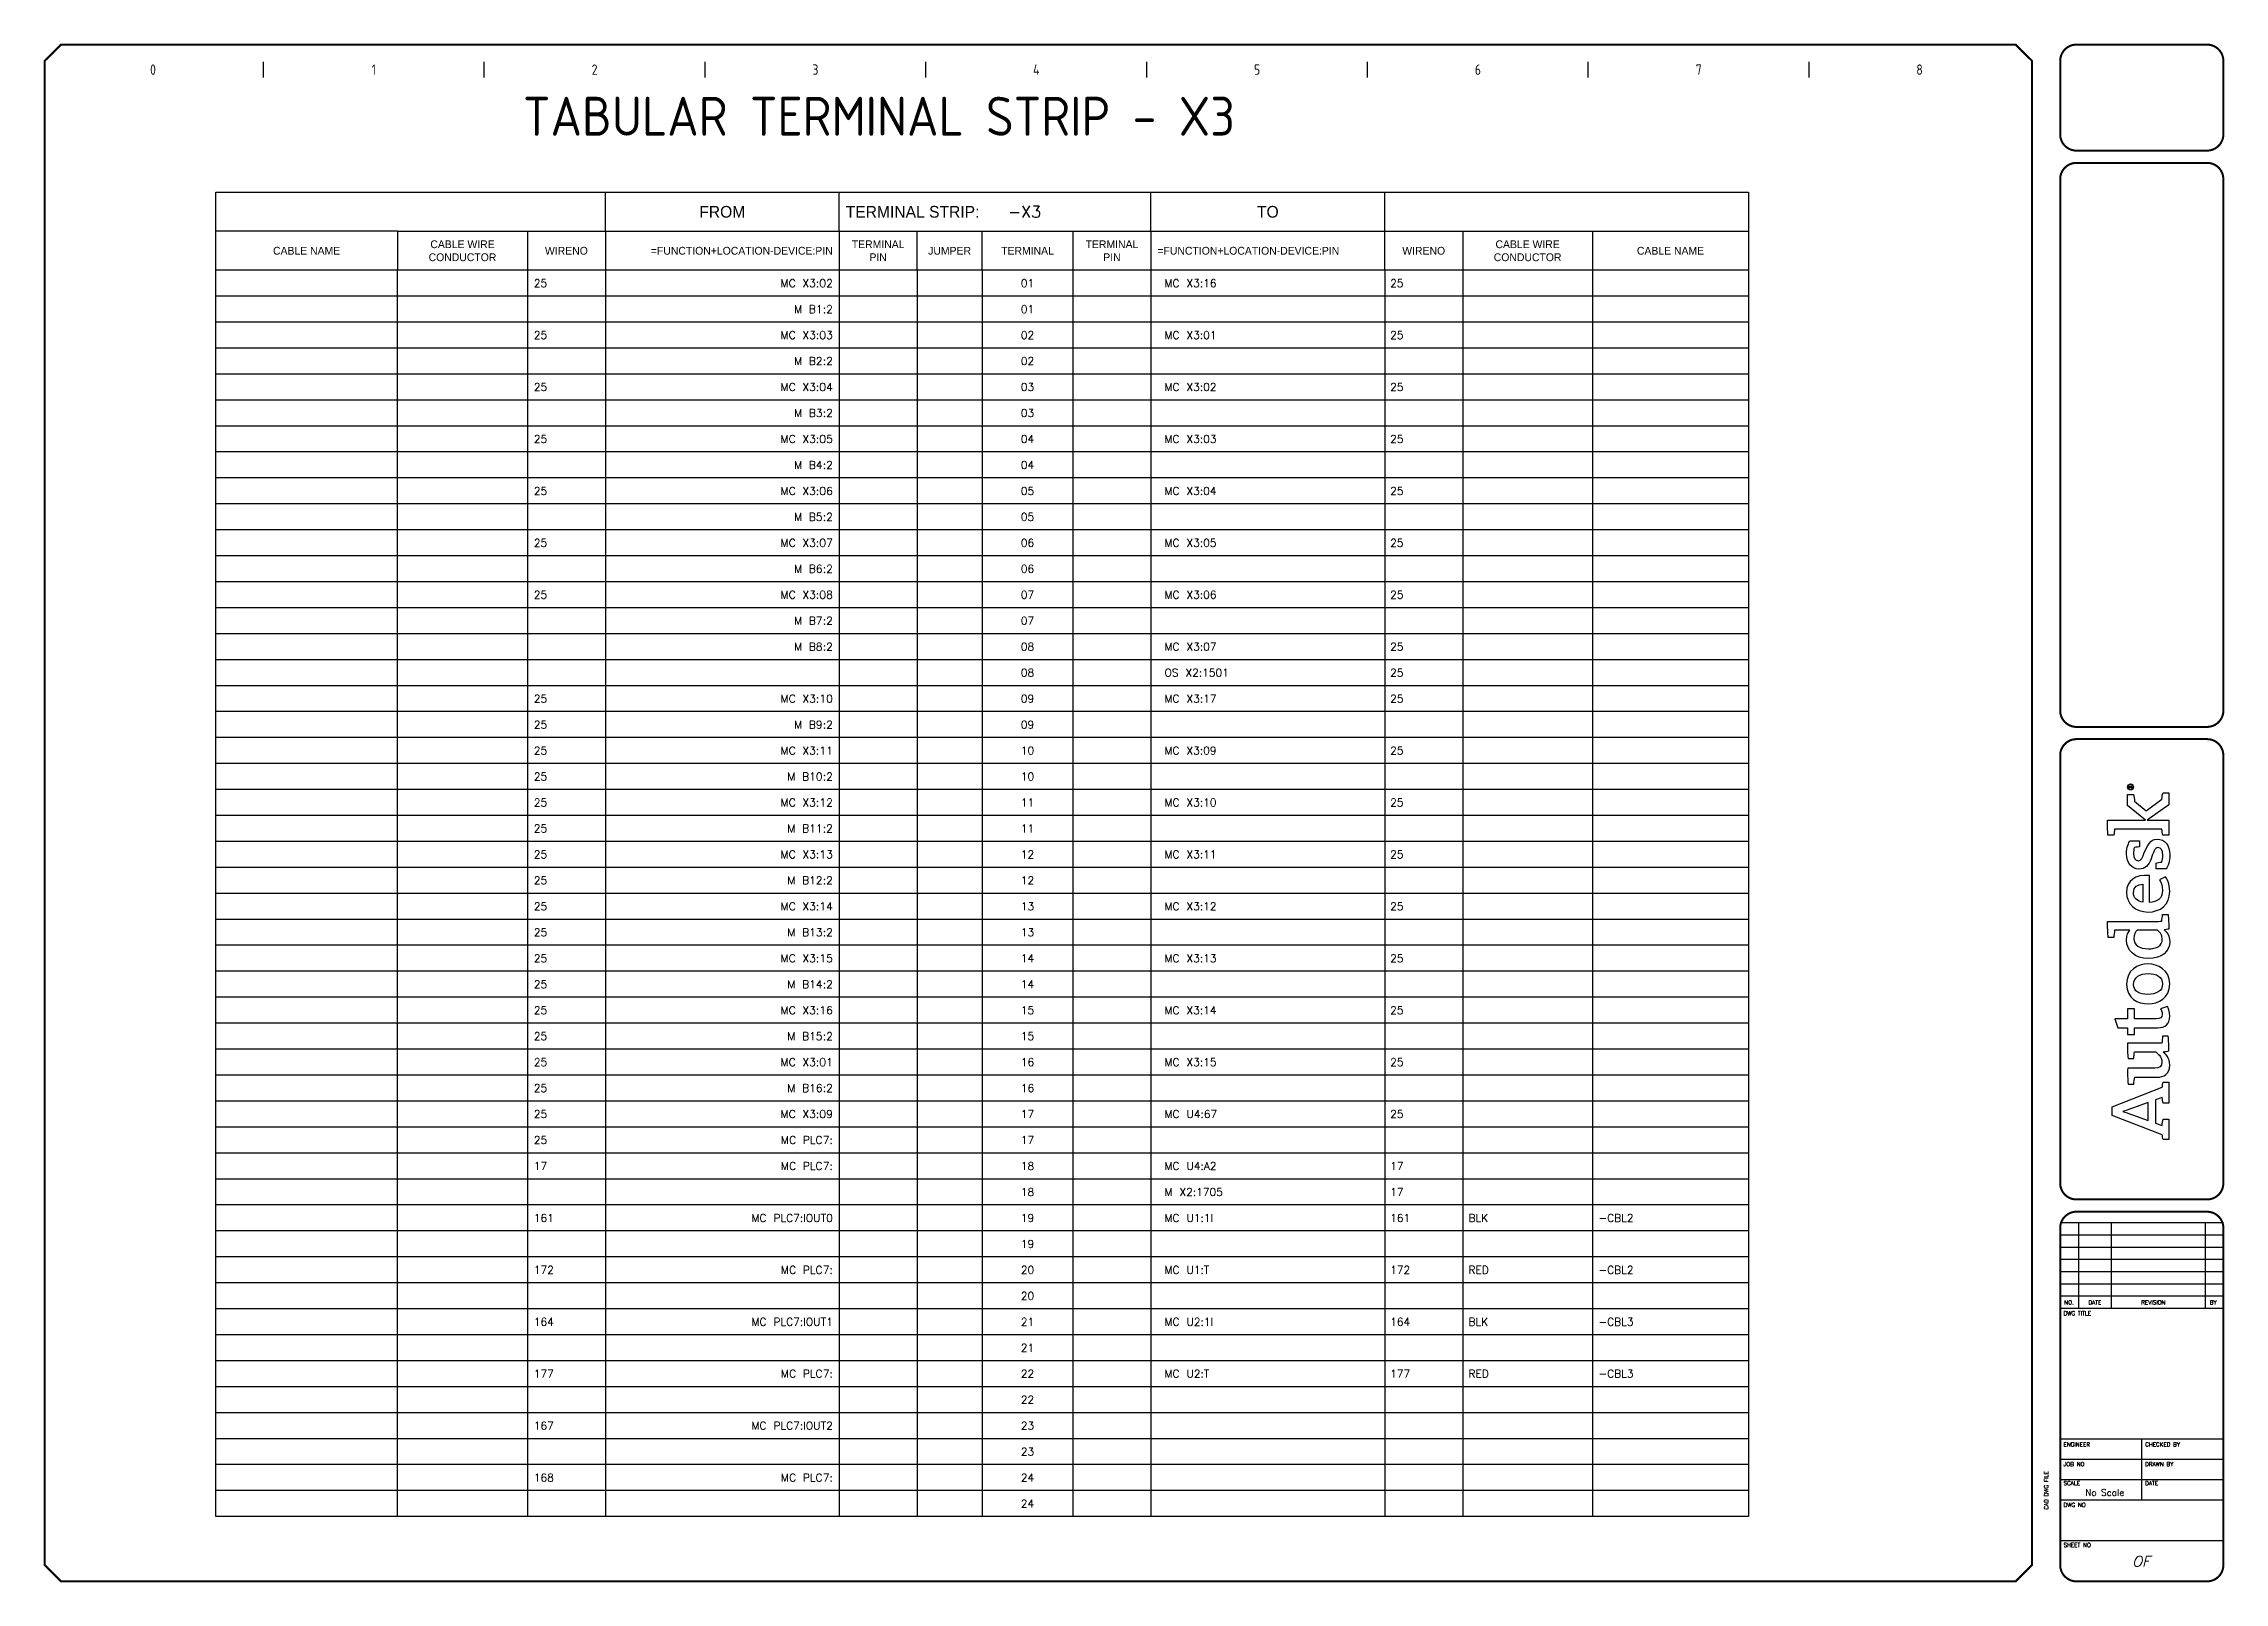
# Model space of a CAD drawing. Header units: inches. Extents: x 0 to 840, y 0 to 593.
import ezdxf
from ezdxf.enums import TextEntityAlignment as Align

# ---------------------------------------------------------------- set-up
doc = ezdxf.new("R2010")
doc.units = ezdxf.units.IN
doc.header["$MEASUREMENT"] = 0
for name, color, linetype in [('LAYER_1', 160, 'Continuous'), ('MISC', 7, 'Continuous'), ('PMISC', 7, 'Continuous'), ('PTERM', 4, 'Continuous'), ('PWIRE', 84, 'Continuous'), ('SYMS', 7, 'Continuous'), ('TITLE', 7, 'Continuous')]:
    doc.layers.add(name, color=color, linetype=linetype)
doc.styles.add('ITALIC', font='ITALIC')
doc.styles.add('SIMPLEX', font='simplex')
doc.styles.add('WD', font='txt.shx')
doc.styles.add('WD_IEC', font='isocp2.shx', dxfattribs={"width": 0.9, "height": 4})

msp = doc.modelspace()

# ---------------------------------------------------------------- texts
at = {"style": 'WD_IEC'}
msp.add_text('TABULAR TERMINAL STRIP - X3', height=15, dxfattribs=at).set_placement((184.9, 557.56))

# ---------------------------------------------------------------- blocks, each defined once
blk = doc.blocks.new('AI9-BLK2')
at = {"layer": 'LAYER_1', "color": 7}
blk.add_circle((0, 0), 2.03, dxfattribs=at)
blk.add_open_spline([(1.7, 0), (1.7, -1), (1, -1.8), (0, -1.8), (-1, -1.8), (-1.7, -1), (-1.7, 0), (-1.7, 1), (-1, 1.8), (0, 1.8), (1, 1.8), (1.7, 1), (1.7, 0)], degree=3, knots=[0, 0, 0, 0, 1, 1, 1, 2, 2, 2, 3, 3, 3, 4, 4, 4, 4], dxfattribs=at)
blk = doc.blocks.new('AI9-BLK1')
at = {"layer": 'LAYER_1', "color": 7}
for points, knots in [([(0.7, -1.1), (0.7, -1.1), (0.2, -0.4), (0.2, -0.4), (0.1, -0.2), (0, -0.2), (-0.1, -0.1), (0.3, 0), (0.5, 0.2), (0.5, 0.5), (0.5, 0.8), (0.3, 1.1), (-0.2, 1.1), (-0.2, 1.1), (-0.8, 1.1), (-0.8, 1.1), (-0.8, 1.1), (-0.8, -1.1), (-0.8, -1.1), (-0.8, -1.1), (-0.5, -1.1), (-0.5, -1.1), (-0.5, -1.1), (-0.5, -0.1), (-0.5, -0.1), (-0.4, -0.1), (-0.3, -0.2), (-0.2, -0.3), (-0.2, -0.3), (0.3, -1.1), (0.3, -1.1), (0.3, -1.1), (0.7, -1.1), (0.7, -1.1)], [0, 0, 0, 0, 1, 1, 1, 2, 2, 2, 3, 3, 3, 4, 4, 4, 5, 5, 5, 6, 6, 6, 7, 7, 7, 8, 8, 8, 9, 9, 9, 10, 10, 10, 11, 11, 11, 11]), ([(0.2, 0.5), (0.2, 0.2), (-0.1, 0.1), (-0.3, 0.1), (-0.3, 0.1), (-0.5, 0.1), (-0.5, 0.1), (-0.5, 0.1), (-0.5, 0.8), (-0.5, 0.8), (-0.5, 0.8), (-0.2, 0.8), (-0.2, 0.8), (0.1, 0.8), (0.2, 0.7), (0.2, 0.5)], [0, 0, 0, 0, 1, 1, 1, 2, 2, 2, 3, 3, 3, 4, 4, 4, 5, 5, 5, 5])]:
    blk.add_open_spline(points, degree=3, knots=knots, dxfattribs=at)
blk = doc.blocks.new('LOGO')
for points, knots in [([(35.2, 4.3), (35.2, 4.3), (22.1, 38.1), (22.1, 38.1), (22.1, 38.1), (16.1, 38.1), (16.1, 38.1), (16.1, 38.1), (3.2, 4.3), (3.2, 4.3), (2.2, 4.2), (0.9, 4), (0, 3.7), (0, 3.7), (0, 0), (0, 0), (0, 0), (13.7, 0), (13.7, 0), (13.7, 0), (13.7, 3.7), (13.7, 3.7), (12.4, 4), (10.9, 4.3), (9.5, 4.4), (9.5, 4.4), (11.1, 8.8), (11.1, 8.8), (11.1, 8.8), (26.8, 8.8), (26.8, 8.8), (26.8, 8.8), (28.4, 4.3), (28.4, 4.3), (27, 4.2), (25.8, 4), (24.5, 3.7), (24.5, 3.7), (24.5, 0), (24.5, 0), (24.5, 0), (38.7, 0), (38.7, 0), (38.7, 0), (38.7, 3.7), (38.7, 3.7), (37.9, 3.9), (36, 4.3), (35.2, 4.3)], [0, 0, 0, 0, 1, 1, 1, 2, 2, 2, 3, 3, 3, 4, 4, 4, 5, 5, 5, 6, 6, 6, 7, 7, 7, 8, 8, 8, 9, 9, 9, 10, 10, 10, 11, 11, 11, 12, 12, 12, 13, 13, 13, 14, 14, 14, 15, 15, 15, 16, 16, 16, 16]), ([(12.8, 13.8), (12.8, 13.8), (16.6, 24.3), (16.6, 24.3), (17.8, 27.5), (18.2, 28.8), (18.8, 30.9), (18.8, 30.9), (18.9, 30.9), (18.9, 30.9), (19.6, 28.9), (20, 27.5), (21.1, 24.3), (21.1, 24.3), (24.9, 13.8), (24.9, 13.8), (24.9, 13.8), (12.8, 13.8), (12.8, 13.8)], [0, 0, 0, 0, 1, 1, 1, 2, 2, 2, 3, 3, 3, 4, 4, 4, 5, 5, 5, 6, 6, 6, 6]), ([(70.8, 23.1), (70.8, 23.1), (70.8, 27.7), (70.8, 27.7), (70.8, 27.7), (75.3, 27.7), (75.3, 27.7), (75.3, 27.7), (75.3, 34.3), (75.3, 34.3), (75.3, 34.3), (81.3, 36.2), (81.3, 36.2), (81.3, 36.2), (81.3, 27.7), (81.3, 27.7), (81.3, 27.7), (88, 27.7), (88, 27.7), (88, 27.7), (88, 23.1), (88, 23.1), (88, 23.1), (81.3, 23.1), (81.3, 23.1), (81.3, 23.1), (81.3, 8.4), (81.3, 8.4), (81.3, 5.6), (82.1, 4.3), (84.3, 4.3), (86, 4.3), (87.5, 5.1), (88, 5.5), (88, 5.5), (89.7, 0.9), (89.7, 0.9), (88.7, 0.3), (86.5, -0.7), (83.2, -0.7), (77.6, -0.7), (75.3, 2.4), (75.3, 7.4), (75.3, 7.4), (75.3, 23.1), (75.3, 23.1), (75.3, 23.1), (70.8, 23.1), (70.8, 23.1)], [0, 0, 0, 0, 1, 1, 1, 2, 2, 2, 3, 3, 3, 4, 4, 4, 5, 5, 5, 6, 6, 6, 7, 7, 7, 8, 8, 8, 9, 9, 9, 10, 10, 10, 11, 11, 11, 12, 12, 12, 13, 13, 13, 14, 14, 14, 15, 15, 15, 16, 16, 16, 16]), ([(147.1, 4.7), (147.1, 5.4), (147, 6.1), (147, 6.9), (147, 6.9), (147, 41.1), (147, 41.1), (143.4, 41.2), (139.3, 41), (136.1, 40.7), (136.1, 40.7), (136.1, 37), (136.1, 37), (137.7, 36.8), (139.6, 36.6), (141, 36.4), (141, 36.4), (141, 36.4), (141, 36.4), (141, 36.4), (141, 26.2), (141, 26.2), (140, 27.1), (138, 28.4), (134.3, 28.4), (127.3, 28.4), (122, 22.6), (122, 13.8), (122, 4.5), (126.6, -0.7), (133.4, -0.7), (137.1, -0.7), (139.6, 1.1), (141.3, 3.1), (141.3, 2.1), (141.6, 0.6), (141.8, 0), (145.2, -0.2), (148.7, 0.1), (151.7, 0.4), (151.7, 0.4), (151.7, 4.1), (151.7, 4.1), (150.2, 4.2), (148.4, 4.5), (147.1, 4.7)], [0, 0, 0, 0, 1, 1, 1, 2, 2, 2, 3, 3, 3, 4, 4, 4, 5, 5, 5, 6, 6, 6, 7, 7, 7, 8, 8, 8, 9, 9, 9, 10, 10, 10, 11, 11, 11, 12, 12, 12, 13, 13, 13, 14, 14, 14, 15, 15, 15, 15]), ([(229.4, 4.6), (229.4, 4.6), (221.5, 15.2), (221.5, 15.2), (221.5, 15.2), (228, 23), (228, 23), (229.4, 23.1), (231.3, 23.3), (232.4, 23.6), (232.4, 23.6), (232.4, 27.7), (232.4, 27.7), (232.4, 27.7), (225, 27.7), (225, 27.7), (225, 27.7), (215.2, 15.6), (215.2, 15.6), (215.2, 15.6), (215.2, 41.2), (215.2, 41.2), (211.8, 41.3), (208.2, 41.2), (205.1, 40.9), (205.1, 40.9), (205.1, 36.9), (205.1, 36.9), (206.5, 36.8), (208, 36.6), (209.1, 36.5), (209.1, 36.5), (209.1, 4.5), (209.1, 4.5), (207.8, 4.4), (206.3, 4.2), (205.1, 4), (205.1, 4), (205.1, 0), (205.1, 0), (205.1, 0), (215.2, 0), (215.2, 0), (215.2, 0), (215.2, 14.5), (215.2, 14.5), (215.2, 14.5), (225.6, 0), (225.6, 0), (225.6, 0), (233.7, 0), (233.7, 0), (233.7, 0), (233.7, 3.8), (233.7, 3.8), (232.2, 4.2), (230.6, 4.4), (229.4, 4.6)], [0, 0, 0, 0, 1, 1, 1, 2, 2, 2, 3, 3, 3, 4, 4, 4, 5, 5, 5, 6, 6, 6, 7, 7, 7, 8, 8, 8, 9, 9, 9, 10, 10, 10, 11, 11, 11, 12, 12, 12, 13, 13, 13, 14, 14, 14, 15, 15, 15, 16, 16, 16, 17, 17, 17, 18, 18, 18, 19, 19, 19, 19]), ([(59.7, -0.1), (59.5, 0.6), (59.2, 2.6), (59.1, 3.8), (57.8, 2), (54.9, -0.7), (50.2, -0.7), (44.2, -0.7), (42, 3.1), (42, 8.1), (42, 8.1), (42, 22.9), (42, 22.9), (40.6, 23.2), (38.8, 23.4), (37.3, 23.5), (37.3, 23.5), (37.3, 27.3), (37.3, 27.3), (40.3, 27.6), (44.4, 27.8), (48, 27.6), (48, 27.6), (48, 9.3), (48, 9.3), (48, 6.2), (49.1, 4.5), (52.3, 4.5), (55.8, 4.5), (58.4, 7.9), (59, 8.6), (59, 8.6), (59, 23), (59, 23), (57.8, 23.2), (56, 23.4), (54.6, 23.5), (54.6, 23.5), (54.6, 27.3), (54.6, 27.3), (57.6, 27.7), (61.5, 27.8), (65, 27.7), (65, 27.7), (65, 4.6), (65, 4.6), (66.3, 4.4), (68.1, 4.2), (69.6, 4.1), (69.6, 4.1), (69.6, 0.3), (69.6, 0.3), (66.7, 0), (63, -0.2), (59.7, -0.1)], [0, 0, 0, 0, 1, 1, 1, 2, 2, 2, 3, 3, 3, 4, 4, 4, 5, 5, 5, 6, 6, 6, 7, 7, 7, 8, 8, 8, 9, 9, 9, 10, 10, 10, 11, 11, 11, 12, 12, 12, 13, 13, 13, 14, 14, 14, 15, 15, 15, 16, 16, 16, 17, 17, 17, 18, 18, 18, 18]), ([(104.8, -0.7), (95.2, -0.7), (91.4, 7), (91.4, 13.8), (91.4, 20.6), (95.1, 28.4), (104.6, 28.4), (114.1, 28.4), (118.3, 20.8), (118.3, 14), (118.3, 7.2), (114.2, -0.7), (104.8, -0.7)], [0, 0, 0, 0, 1, 1, 1, 2, 2, 2, 3, 3, 3, 4, 4, 4, 4]), ([(104.5, 23.6), (99.6, 23.6), (97.8, 19.5), (97.8, 14), (97.8, 8.5), (99.9, 4.1), (104.8, 4.1), (109.8, 4.1), (111.8, 8.2), (111.8, 13.8), (111.8, 19.3), (109.5, 23.6), (104.5, 23.6)], [0, 0, 0, 0, 1, 1, 1, 2, 2, 2, 3, 3, 3, 4, 4, 4, 4]), ([(141, 7.6), (140.3, 6.7), (138.2, 4.3), (135, 4.3), (130.5, 4.3), (128.5, 8.1), (128.5, 13.8), (128.5, 19.6), (130.9, 23.5), (135.4, 23.5), (138.3, 23.5), (139.9, 22.3), (141, 21.3), (141, 21.3), (141, 7.6), (141, 7.6)], [0, 0, 0, 0, 1, 1, 1, 2, 2, 2, 3, 3, 3, 4, 4, 4, 5, 5, 5, 5]), ([(167.6, 4.1), (171.4, 4.1), (173.8, 5.5), (175, 6.2), (175, 6.2), (177.1, 2.1), (177.1, 2.1), (175.5, 1.1), (172.6, -0.7), (167.2, -0.7), (158.2, -0.7), (153.3, 5.5), (153.3, 14), (153.3, 22.5), (158.9, 28.4), (166.4, 28.4), (174.6, 28.4), (178.7, 22.5), (177.9, 12.9), (177.9, 12.9), (159.8, 12.9), (159.8, 12.9), (160, 7.9), (162.3, 4.1), (167.6, 4.1)], [0, 0, 0, 0, 1, 1, 1, 2, 2, 2, 3, 3, 3, 4, 4, 4, 5, 5, 5, 6, 6, 6, 7, 7, 7, 8, 8, 8, 8]), ([(172, 17.3), (171.9, 20.8), (170.4, 23.7), (166.3, 23.7), (162.6, 23.7), (160.6, 21.2), (159.9, 17.3), (159.9, 17.3), (172, 17.3), (172, 17.3)], [0, 0, 0, 0, 1, 1, 1, 2, 2, 2, 3, 3, 3, 3]), ([(193.3, 16.4), (190.2, 17.6), (187.8, 18.3), (187.8, 20.5), (187.8, 22.6), (189.9, 23.7), (192.6, 23.7), (194.1, 23.7), (195.6, 23.5), (196.8, 23.1), (196.9, 21.9), (197.1, 20.1), (197.3, 19.6), (197.3, 19.6), (201.3, 19.6), (201.3, 19.6), (201.3, 19.6), (201.3, 26.1), (201.3, 26.1), (200.2, 26.8), (197.1, 28.4), (192.4, 28.4), (186.5, 28.4), (182.2, 25), (182.2, 20.1), (182.2, 15.7), (184.9, 13.4), (189.1, 11.9), (193.4, 10.4), (196.7, 9.3), (196.7, 7.2), (196.7, 5.1), (195, 3.9), (191.4, 3.9), (189.9, 3.9), (188.1, 4.1), (187, 4.6), (186.9, 5.9), (186.6, 7.8), (186.3, 8.4), (186.3, 8.4), (182.3, 8.4), (182.3, 8.4), (182.3, 8.4), (182.3, 1.6), (182.3, 1.6), (182.3, 1.6), (182.3, 1.6), (182.3, 1.6), (184.1, 0.5), (187.5, -0.8), (191.8, -0.8), (198.3, -0.8), (202.4, 2.6), (202.4, 7.8), (202.4, 12.5), (197.8, 14.6), (193.3, 16.4)], [0, 0, 0, 0, 1, 1, 1, 2, 2, 2, 3, 3, 3, 4, 4, 4, 5, 5, 5, 6, 6, 6, 7, 7, 7, 8, 8, 8, 9, 9, 9, 10, 10, 10, 11, 11, 11, 12, 12, 12, 13, 13, 13, 14, 14, 14, 15, 15, 15, 16, 16, 16, 17, 17, 17, 18, 18, 18, 19, 19, 19, 19])]:
    blk.add_open_spline(points, degree=3, knots=knots)
for name, p in [('AI9-BLK2', (237.6, 25.7)), ('AI9-BLK1', (237.8, 25.7))]:
    blk.add_blockref(name, p)
blk = doc.blocks.new('acade_title')
at = {"layer": 'SYMS'}
for p, q in [((85, 580), (85, 586)), ((170, 580), (170, 586)), ((255, 580), (255, 586)), ((340, 580), (340, 586)), ((425, 580), (425, 586)), ((510, 580), (510, 586)), ((595, 580), (595, 586)), ((680, 580), (680, 586))]:
    blk.add_line(p, q, dxfattribs=at)
at = {"layer": 'TITLE'}
for p, q in [((765.79, 586.36), (765.79, 551.29)), ((776.63, 138.97), (839.44, 138.97)), ((783.7, 138.97), (783.7, 106)), ((796.26, 138.97), (796.26, 106)), ((832.38, 138.97), (832.38, 106)), ((776.63, 134.26), (839.44, 134.26)), ((776.63, 129.55), (839.44, 129.55)), ((776.63, 124.84), (839.44, 124.84)), ((776.63, 120.13), (839.44, 120.13)), ((776.63, 115.42), (839.44, 115.42)), ((776.63, 110.71), (839.44, 110.71)), ((776.63, 106), (839.44, 106)), ((765.79, 7.07), (765.79, 55.62)), ((776.63, 55.75), (839.44, 55.75)), ((808.04, 32.19), (808.04, 55.75)), ((776.63, 47.89), (839.44, 47.89)), ((776.63, 40.04), (839.44, 40.04)), ((776.63, 32.19), (839.44, 32.19)), ((776.63, 16.49), (839.44, 16.49))]:
    blk.add_line(p, q, dxfattribs=at)
at = {"layer": 'TITLE', "const_width": 0.784}
blk.add_lwpolyline([(765.79, 7.07), (765.79, 586.36), (759.5, 592.64), (7.07, 592.64), (0.79, 586.36), (0.79, 7.07), (7.07, 0.79), (759.5, 0.79)], close=True, dxfattribs=at)
for points in [[(782.91, 592.64, 0.414214), (776.63, 586.36, 0.414214)], [(839.44, 586.36, 0.414214), (833.16, 592.64, 0.414214)], [(776.63, 558.09, 0.414214), (782.91, 551.81, 0.414214)], [(833.16, 551.81, 0.414214), (839.44, 558.09, 0.414214)], [(782.91, 547.1, 0.414214), (776.63, 540.82, 0.414214)], [(839.44, 540.82, 0.414214), (833.16, 547.1, 0.414214)], [(776.63, 336.15, 0.414214), (782.91, 329.87, 0.414214)], [(833.16, 329.87, 0.414214), (839.44, 336.15, 0.414214)], [(782.91, 325.16, 0.414214), (776.63, 318.88, 0.414214)], [(839.44, 318.88, 0.414214), (833.16, 325.16, 0.414214)], [(776.63, 154.15, 0.414214), (782.91, 147.87, 0.414214)], [(833.16, 147.87, 0.414214), (839.44, 154.15, 0.414214)], [(782.91, 143.16, 0.414214), (776.63, 136.88, 0.414214)], [(839.44, 136.88, 0.414214), (833.16, 143.16, 0.414214)], [(776.63, 7.07, 0.414214), (782.91, 0.79, 0.414214)], [(833.16, 0.79, 0.414214), (839.44, 7.07, 0.414214)]]:
    blk.add_lwpolyline(points, format="xyb", dxfattribs=at)
for points in [[(833.16, 592.64), (782.91, 592.64)], [(776.63, 586.36), (776.63, 558.09)], [(839.44, 586.36), (839.44, 558.09)], [(833.16, 551.81), (782.91, 551.81)], [(833.16, 547.1), (782.91, 547.1)], [(776.63, 540.82), (776.63, 336.15)], [(839.44, 540.82), (839.44, 336.15)], [(782.91, 329.87), (833.16, 329.87)], [(782.91, 325.16), (833.16, 325.16)], [(782.91, 147.87), (833.16, 147.87)], [(782.91, 143.16), (833.16, 143.16)], [(776.63, 136.88), (776.63, 7.07)], [(839.44, 136.88), (839.44, 7.07)], [(782.91, 0.79), (833.16, 0.79)]]:
    blk.add_lwpolyline(points, dxfattribs=at)
at = {"layer": 'TITLE', "color": 7, "const_width": 0.784}
for points in [[(776.63, 318.88), (776.63, 154.15)], [(839.44, 318.88), (839.44, 154.15)]]:
    blk.add_lwpolyline(points, dxfattribs=at)
at = {"xscale": 0.571500000000015, "yscale": 0.571500000000015, "zscale": 0.571500000000015, "rotation": 90}
blk.add_blockref('LOGO', (818.39, 170.97), dxfattribs=at)
at = {"layer": 'SYMS', "style": 'WD_IEC', "width": 0.9}
for s, p in [('0', (42.5, 581)), ('1', (127.5, 581)), ('2', (212.5, 581)), ('3', (297.5, 581)), ('4', (382.5, 581)), ('5', (467.5, 581)), ('6', (552.5, 581)), ('7', (637.5, 581)), ('8', (722.5, 581))]:
    blk.add_text(s, height=4, dxfattribs=at).set_placement(p, align=Align.CENTER)
at = {"layer": 'TITLE', "color": 1, "style": 'SIMPLEX'}
for s, p in [('DWG TITLE', (777.94, 103.25)), ('ENGINEER', (777.94, 52.74)), ('CHECKED BY', (809.35, 52.74)), ('JOB NO', (777.94, 45.15)), ('DRAWN BY', (809.35, 45.15)), ('SCALE', (777.94, 37.82)), ('DATE', (809.35, 37.82)), ('DWG NO', (777.94, 29.44)), ('SHEET NO', (777.94, 14))]:
    blk.add_text(s, height=1.57, dxfattribs=at).set_placement(p)
at = {"layer": 'TITLE', "color": 1}
for s, height, style, p in [('NO.', 1.57, 'SIMPLEX', (780.03, 108.22)), ('DATE', 1.57, 'SIMPLEX', (789.98, 108.22)), ('REVISION', 1.57, 'SIMPLEX', (812.49, 108.22)), ('BY', 1.57, 'SIMPLEX', (835.52, 108.22)), ('OF', 4, 'ITALIC', (807.77, 8.51))]:
    blk.add_text(s, height=height, dxfattribs=dict(at, style=style)).set_placement(p, align=Align.MIDDLE)
at = {"layer": 'TITLE', "color": 1, "style": 'SIMPLEX'}
blk.add_text('CAD DWG FILE', height=1.5703, rotation=90, dxfattribs=at).set_placement((772.05, 28.4))
at = {"layer": 'TITLE', "color": 1, "style": 'ITALIC'}
for tag, height, p in [('TITLE#1', 3, (806.47, 85.58)), ('TITLE#2', 3, (806.47, 80.5)), ('TITLE#3', 3, (806.47, 75.41)), ('TITLE#4', 3, (806.47, 70.33)), ('DWG#', 4, (806.47, 20.76))]:
    blk.add_attdef(tag, text='', height=height, dxfattribs=at).set_placement(p, align=Align.CENTER)
at = {"layer": 'TITLE', "color": 1, "style": 'SIMPLEX'}
blk.add_attdef('CAD#', (772.63, 49.19), '', height=2.5, rotation=90, dxfattribs=at)
at = {"layer": 'TITLE', "color": 1}
for tag, p, height, style in [('ENGINEER', (783.37, 49.19), 2.5, 'ITALIC'), ('CHKDBY', (813.2, 49.2), 2.5, 'ITALIC'), ('JOB#', (789.06, 41.3), 2.5, 'SIMPLEX'), ('DRAWNBY', (814.95, 41.3), 2.5, 'ITALIC'), ('SCALE', (786.29, 33.76), 2.5, 'SIMPLEX'), ('DATE', (812.8, 33.76), 2.5, 'SIMPLEX'), ('SHTS', (815.9, 6.29), 4, 'ITALIC')]:
    blk.add_attdef(tag, p, '', height=height, dxfattribs=dict(at, style=style))
at = {"layer": 'TITLE', "color": 1, "style": 'ITALIC'}
blk.add_attdef('SH#', text='', height=4, dxfattribs=at).set_placement((799.54, 6.29), align=Align.RIGHT)
at = {"layer": 'TITLE', "color": 7, "flags": 9}
blk.add_attdef('WD_TB', (782.91, 0.79), '', height=3.14, dxfattribs=at)
blk = doc.blocks.new('TERMLAY_HEADER')
for p, q in [((-14.75, -1.5), (-14.75, 0)), ((-14.75, 0), (14.75, 0)), ((-7.25, -0.75), (-7.25, 0)), ((-2.75, -0.75), (-2.75, 0)), ((3.25, -0.75), (3.25, 0)), ((7.75, -1.5), (7.75, 0)), ((14.75, 0), (14.75, -1.5)), ((-11.25, -0.75), (-14.75, -0.75)), ((-11.25, -0.75), (-8.75, -0.75)), ((-11.25, -0.75), (-11.25, -1.5)), ((-8.75, -0.75), (-7.25, -0.75)), ((-8.75, -0.75), (-8.75, -1.5)), ((-7.25, -0.75), (-2.75, -0.75)), ((-7.25, -0.75), (-7.25, -1.5)), ((-2.75, -0.75), (-1.25, -0.75)), ((-2.75, -0.75), (-2.75, -1.5)), ((-1.25, -0.75), (0, -0.75)), ((-1.25, -1.5), (-1.25, -0.75)), ((0, -0.75), (1.75, -0.75)), ((0, -1.5), (0, -0.75)), ((1.75, -0.75), (3.25, -0.75)), ((1.75, -0.75), (1.75, -1.5)), ((3.25, -0.75), (7.75, -0.75)), ((3.25, -0.75), (3.25, -1.5)), ((7.75, -0.75), (9.25, -0.75)), ((9.25, -0.75), (11.75, -0.75)), ((9.25, -0.75), (9.25, -1.5)), ((11.75, -0.75), (14.75, -0.75)), ((11.75, -0.75), (11.75, -1.5)), ((14.75, -1.5), (-14.75, -1.5))]:
    blk.add_line(p, q)
for s, height, p in [('FROM', 0.225, (-5, -0.375)), ('TO', 0.225, (5.5, -0.375)), ('CABLE NAME', 0.15, (-13, -1.125)), ('CONDUCTOR', 0.15, (-10, -1.25)), ('CABLE WIRE', 0.15, (-10, -1)), ('WIRENO', 0.15, (-8, -1.125)), ('TERMINAL', 0.15, (-2, -1)), ('PIN', 0.15, (-2, -1.25)), ('JUMPER', 0.15, (-0.625, -1.125)), ('TERMINAL', 0.15, (0.875, -1.125)), ('TERMINAL', 0.15, (2.5, -1)), ('PIN', 0.15, (2.5, -1.25)), ('WIRENO', 0.15, (8.5, -1.125)), ('CONDUCTOR', 0.15, (10.5, -1.25)), ('CABLE WIRE', 0.15, (10.5, -1)), ('CABLE NAME', 0.15, (13.25, -1.125))]:
    blk.add_text(s, height=height).set_placement(p, align=Align.MIDDLE_CENTER)
for s, height, p in [('TERMINAL STRIP:', 0.225, (-2.625, -0.375)), ('=FUNCTION+LOCATION-DEVICE:PIN', 0.15, (3.375, -1.125))]:
    blk.add_text(s, height=height).set_placement(p, align=Align.MIDDLE_LEFT)
blk.add_text('=FUNCTION+LOCATION-DEVICE:PIN', height=0.15).set_placement((-2.875, -1.125), align=Align.MIDDLE_RIGHT)
at = {"color": 4, "style": 'WD'}
blk.add_attdef('TAB_STRIP', text='', height=0.225, dxfattribs=at).set_placement((0.5, -0.375), align=Align.MIDDLE_LEFT)
blk = doc.blocks.new('TERMLAY_ROW.DWG')
for p, q in [((-14.75, -0.5), (-14.75, 0)), ((-11.25, -0.5), (-11.25, 0)), ((-8.75, 0), (-8.75, -0.5)), ((-7.25, 0), (-7.25, -0.5)), ((-2.75, 0), (-2.75, -0.5)), ((-1.25, 0), (-1.25, -0.5)), ((0, 0), (0, -0.5)), ((1.75, 0), (1.75, -0.5)), ((3.25, 0), (3.25, -0.5)), ((7.75, 0), (7.75, -0.5)), ((9.25, 0), (9.25, -0.5)), ((11.75, 0), (11.75, -0.5)), ((14.75, 0), (14.75, -0.5)), ((14.75, -0.5), (-14.75, -0.5))]:
    blk.add_line(p, q)
at = {"color": 3, "style": 'WD'}
for tag, p in [('CABLENAMEL', (-14.5, -0.25)), ('CABLEWCL', (-11.125, -0.25)), ('WIREL', (-8.625, -0.25)), ('DESTINATIONR', (3.375, -0.25)), ('WIRER', (7.854, -0.25)), ('CABLEWCR', (9.36, -0.25)), ('CABLENAMER', (11.864, -0.25))]:
    blk.add_attdef(tag, text='', height=0.15, dxfattribs=at).set_placement(p, align=Align.MIDDLE_LEFT)
blk.add_attdef('DESTINATIONL', text='', height=0.15, dxfattribs=at).set_placement((-2.875, -0.25), align=Align.MIDDLE_RIGHT)
at = {"color": 4, "style": 'WD'}
for tag, p in [('TERMPINL', (-2, -0.25)), ('JUMPER', (-0.625, -0.25)), ('WIRENO', (0.875, -0.25)), ('TERM', (0.875, -0.25)), ('TERMPINR', (2.5, -0.25))]:
    blk.add_attdef(tag, text='', height=0.15, dxfattribs=at).set_placement(p, align=Align.MIDDLE_CENTER)
at = {"color": 4, "style": 'WD', "flags": 1}
for tag, p in [('WDBLKNAM', (0.006, -0.392)), ('FP', (0.645, -0.437)), ('FPT', (0.796, -0.431))]:
    blk.add_attdef(tag, text='', height=0.0625, dxfattribs=at).set_placement(p, align=Align.MIDDLE_LEFT)
for tag, p in [('P_TAGSTRIP', (1.692, -0.328)), ('LOC', (1.675, -0.207)), ('INST', (1.708, -0.094))]:
    blk.add_attdef(tag, text='', height=0.0625, dxfattribs=at).set_placement(p, align=Align.MIDDLE_RIGHT)

# ---------------------------------------------------------------- block references
ref = msp.add_blockref('acade_title', (0, 0))
ref.add_attrib('SCALE', 'No Scale', (786.29, 33.76), dxfattribs={"layer": 'MISC', "color": 1, "height": 2.5, "style": 'SIMPLEX'})
ref = msp.add_blockref('TERMLAY_HEADER', (361.63, 535.75), dxfattribs=dict(xscale=20, yscale=20, zscale=20))
ref.add_attrib('TAB_STRIP', '-X3', dxfattribs={"layer": 'PMISC', "color": 4, "height": 4.5, "style": 'WD'}).set_placement((371.63, 528.25), align=Align.MIDDLE_LEFT)
ref = msp.add_blockref('TERMLAY_ROW.DWG', (361.63, 505.75), dxfattribs=dict(xscale=20, yscale=20, zscale=20))
ref.add_attrib('TERM', '01', dxfattribs={"layer": 'PTERM', "color": 4, "height": 3, "style": 'WD'}).set_placement((379.13, 500.75), align=Align.MIDDLE_CENTER)
ref.add_attrib('WIREL', '25', dxfattribs={"layer": 'PWIRE', "color": 3, "height": 3, "style": 'WD'}).set_placement((189.13, 500.75), align=Align.MIDDLE_LEFT)
ref.add_attrib('DESTINATIONL', ' MC X3:02', dxfattribs={"layer": 'PMISC', "color": 3, "height": 3, "style": 'WD'}).set_placement((304.13, 500.75), align=Align.MIDDLE_RIGHT)
ref.add_attrib('DESTINATIONR', ' MC X3:16', dxfattribs={"layer": 'PMISC', "color": 3, "height": 3, "style": 'WD'}).set_placement((429.13, 500.75), align=Align.MIDDLE_LEFT)
ref.add_attrib('WIRER', '25', dxfattribs={"layer": 'PWIRE', "color": 3, "height": 3, "style": 'WD'}).set_placement((518.71, 500.75), align=Align.MIDDLE_LEFT)
ref = msp.add_blockref('TERMLAY_ROW.DWG', (361.63, 495.75), dxfattribs=dict(xscale=20, yscale=20, zscale=20))
ref.add_attrib('TERM', '01', dxfattribs={"layer": 'PTERM', "color": 4, "height": 3, "style": 'WD'}).set_placement((379.13, 490.75), align=Align.MIDDLE_CENTER)
ref.add_attrib('DESTINATIONL', ' M B1:2', dxfattribs={"layer": 'PMISC', "color": 3, "height": 3, "style": 'WD'}).set_placement((304.13, 490.75), align=Align.MIDDLE_RIGHT)
ref = msp.add_blockref('TERMLAY_ROW.DWG', (361.63, 485.75), dxfattribs=dict(xscale=20, yscale=20, zscale=20))
ref.add_attrib('TERM', '02', dxfattribs={"layer": 'PTERM', "color": 4, "height": 3, "style": 'WD'}).set_placement((379.13, 480.75), align=Align.MIDDLE_CENTER)
ref.add_attrib('WIREL', '25', dxfattribs={"layer": 'PWIRE', "color": 3, "height": 3, "style": 'WD'}).set_placement((189.13, 480.75), align=Align.MIDDLE_LEFT)
ref.add_attrib('DESTINATIONL', ' MC X3:03', dxfattribs={"layer": 'PMISC', "color": 3, "height": 3, "style": 'WD'}).set_placement((304.13, 480.75), align=Align.MIDDLE_RIGHT)
ref.add_attrib('DESTINATIONR', ' MC X3:01', dxfattribs={"layer": 'PMISC', "color": 3, "height": 3, "style": 'WD'}).set_placement((429.13, 480.75), align=Align.MIDDLE_LEFT)
ref.add_attrib('WIRER', '25', dxfattribs={"layer": 'PWIRE', "color": 3, "height": 3, "style": 'WD'}).set_placement((518.71, 480.75), align=Align.MIDDLE_LEFT)
ref = msp.add_blockref('TERMLAY_ROW.DWG', (361.63, 475.75), dxfattribs=dict(xscale=20, yscale=20, zscale=20))
ref.add_attrib('TERM', '02', dxfattribs={"layer": 'PTERM', "color": 4, "height": 3, "style": 'WD'}).set_placement((379.13, 470.75), align=Align.MIDDLE_CENTER)
ref.add_attrib('DESTINATIONL', ' M B2:2', dxfattribs={"layer": 'PMISC', "color": 3, "height": 3, "style": 'WD'}).set_placement((304.13, 470.75), align=Align.MIDDLE_RIGHT)
ref = msp.add_blockref('TERMLAY_ROW.DWG', (361.63, 465.75), dxfattribs=dict(xscale=20, yscale=20, zscale=20))
ref.add_attrib('TERM', '03', dxfattribs={"layer": 'PTERM', "color": 4, "height": 3, "style": 'WD'}).set_placement((379.13, 460.75), align=Align.MIDDLE_CENTER)
ref.add_attrib('WIREL', '25', dxfattribs={"layer": 'PWIRE', "color": 3, "height": 3, "style": 'WD'}).set_placement((189.13, 460.75), align=Align.MIDDLE_LEFT)
ref.add_attrib('DESTINATIONL', ' MC X3:04', dxfattribs={"layer": 'PMISC', "color": 3, "height": 3, "style": 'WD'}).set_placement((304.13, 460.75), align=Align.MIDDLE_RIGHT)
ref.add_attrib('DESTINATIONR', ' MC X3:02', dxfattribs={"layer": 'PMISC', "color": 3, "height": 3, "style": 'WD'}).set_placement((429.13, 460.75), align=Align.MIDDLE_LEFT)
ref.add_attrib('WIRER', '25', dxfattribs={"layer": 'PWIRE', "color": 3, "height": 3, "style": 'WD'}).set_placement((518.71, 460.75), align=Align.MIDDLE_LEFT)
ref = msp.add_blockref('TERMLAY_ROW.DWG', (361.63, 455.75), dxfattribs=dict(xscale=20, yscale=20, zscale=20))
ref.add_attrib('TERM', '03', dxfattribs={"layer": 'PTERM', "color": 4, "height": 3, "style": 'WD'}).set_placement((379.13, 450.75), align=Align.MIDDLE_CENTER)
ref.add_attrib('DESTINATIONL', ' M B3:2', dxfattribs={"layer": 'PMISC', "color": 3, "height": 3, "style": 'WD'}).set_placement((304.13, 450.75), align=Align.MIDDLE_RIGHT)
ref = msp.add_blockref('TERMLAY_ROW.DWG', (361.63, 445.75), dxfattribs=dict(xscale=20, yscale=20, zscale=20))
ref.add_attrib('TERM', '04', dxfattribs={"layer": 'PTERM', "color": 4, "height": 3, "style": 'WD'}).set_placement((379.13, 440.75), align=Align.MIDDLE_CENTER)
ref.add_attrib('WIREL', '25', dxfattribs={"layer": 'PWIRE', "color": 3, "height": 3, "style": 'WD'}).set_placement((189.13, 440.75), align=Align.MIDDLE_LEFT)
ref.add_attrib('DESTINATIONL', ' MC X3:05', dxfattribs={"layer": 'PMISC', "color": 3, "height": 3, "style": 'WD'}).set_placement((304.13, 440.75), align=Align.MIDDLE_RIGHT)
ref.add_attrib('DESTINATIONR', ' MC X3:03', dxfattribs={"layer": 'PMISC', "color": 3, "height": 3, "style": 'WD'}).set_placement((429.13, 440.75), align=Align.MIDDLE_LEFT)
ref.add_attrib('WIRER', '25', dxfattribs={"layer": 'PWIRE', "color": 3, "height": 3, "style": 'WD'}).set_placement((518.71, 440.75), align=Align.MIDDLE_LEFT)
ref = msp.add_blockref('TERMLAY_ROW.DWG', (361.63, 435.75), dxfattribs=dict(xscale=20, yscale=20, zscale=20))
ref.add_attrib('TERM', '04', dxfattribs={"layer": 'PTERM', "color": 4, "height": 3, "style": 'WD'}).set_placement((379.13, 430.75), align=Align.MIDDLE_CENTER)
ref.add_attrib('DESTINATIONL', ' M B4:2', dxfattribs={"layer": 'PMISC', "color": 3, "height": 3, "style": 'WD'}).set_placement((304.13, 430.75), align=Align.MIDDLE_RIGHT)
ref = msp.add_blockref('TERMLAY_ROW.DWG', (361.63, 425.75), dxfattribs=dict(xscale=20, yscale=20, zscale=20))
ref.add_attrib('TERM', '05', dxfattribs={"layer": 'PTERM', "color": 4, "height": 3, "style": 'WD'}).set_placement((379.13, 420.75), align=Align.MIDDLE_CENTER)
ref.add_attrib('WIREL', '25', dxfattribs={"layer": 'PWIRE', "color": 3, "height": 3, "style": 'WD'}).set_placement((189.13, 420.75), align=Align.MIDDLE_LEFT)
ref.add_attrib('DESTINATIONL', ' MC X3:06', dxfattribs={"layer": 'PMISC', "color": 3, "height": 3, "style": 'WD'}).set_placement((304.13, 420.75), align=Align.MIDDLE_RIGHT)
ref.add_attrib('DESTINATIONR', ' MC X3:04', dxfattribs={"layer": 'PMISC', "color": 3, "height": 3, "style": 'WD'}).set_placement((429.13, 420.75), align=Align.MIDDLE_LEFT)
ref.add_attrib('WIRER', '25', dxfattribs={"layer": 'PWIRE', "color": 3, "height": 3, "style": 'WD'}).set_placement((518.71, 420.75), align=Align.MIDDLE_LEFT)
ref = msp.add_blockref('TERMLAY_ROW.DWG', (361.63, 415.75), dxfattribs=dict(xscale=20, yscale=20, zscale=20))
ref.add_attrib('TERM', '05', dxfattribs={"layer": 'PTERM', "color": 4, "height": 3, "style": 'WD'}).set_placement((379.13, 410.75), align=Align.MIDDLE_CENTER)
ref.add_attrib('DESTINATIONL', ' M B5:2', dxfattribs={"layer": 'PMISC', "color": 3, "height": 3, "style": 'WD'}).set_placement((304.13, 410.75), align=Align.MIDDLE_RIGHT)
ref = msp.add_blockref('TERMLAY_ROW.DWG', (361.63, 405.75), dxfattribs=dict(xscale=20, yscale=20, zscale=20))
ref.add_attrib('TERM', '06', dxfattribs={"layer": 'PTERM', "color": 4, "height": 3, "style": 'WD'}).set_placement((379.13, 400.75), align=Align.MIDDLE_CENTER)
ref.add_attrib('WIREL', '25', dxfattribs={"layer": 'PWIRE', "color": 3, "height": 3, "style": 'WD'}).set_placement((189.13, 400.75), align=Align.MIDDLE_LEFT)
ref.add_attrib('DESTINATIONL', ' MC X3:07', dxfattribs={"layer": 'PMISC', "color": 3, "height": 3, "style": 'WD'}).set_placement((304.13, 400.75), align=Align.MIDDLE_RIGHT)
ref.add_attrib('DESTINATIONR', ' MC X3:05', dxfattribs={"layer": 'PMISC', "color": 3, "height": 3, "style": 'WD'}).set_placement((429.13, 400.75), align=Align.MIDDLE_LEFT)
ref.add_attrib('WIRER', '25', dxfattribs={"layer": 'PWIRE', "color": 3, "height": 3, "style": 'WD'}).set_placement((518.71, 400.75), align=Align.MIDDLE_LEFT)
ref = msp.add_blockref('TERMLAY_ROW.DWG', (361.63, 395.75), dxfattribs=dict(xscale=20, yscale=20, zscale=20))
ref.add_attrib('TERM', '06', dxfattribs={"layer": 'PTERM', "color": 4, "height": 3, "style": 'WD'}).set_placement((379.13, 390.75), align=Align.MIDDLE_CENTER)
ref.add_attrib('DESTINATIONL', ' M B6:2', dxfattribs={"layer": 'PMISC', "color": 3, "height": 3, "style": 'WD'}).set_placement((304.13, 390.75), align=Align.MIDDLE_RIGHT)
ref = msp.add_blockref('TERMLAY_ROW.DWG', (361.63, 385.75), dxfattribs=dict(xscale=20, yscale=20, zscale=20))
ref.add_attrib('TERM', '07', dxfattribs={"layer": 'PTERM', "color": 4, "height": 3, "style": 'WD'}).set_placement((379.13, 380.75), align=Align.MIDDLE_CENTER)
ref.add_attrib('WIREL', '25', dxfattribs={"layer": 'PWIRE', "color": 3, "height": 3, "style": 'WD'}).set_placement((189.13, 380.75), align=Align.MIDDLE_LEFT)
ref.add_attrib('DESTINATIONL', ' MC X3:08', dxfattribs={"layer": 'PMISC', "color": 3, "height": 3, "style": 'WD'}).set_placement((304.13, 380.75), align=Align.MIDDLE_RIGHT)
ref.add_attrib('DESTINATIONR', ' MC X3:06', dxfattribs={"layer": 'PMISC', "color": 3, "height": 3, "style": 'WD'}).set_placement((429.13, 380.75), align=Align.MIDDLE_LEFT)
ref.add_attrib('WIRER', '25', dxfattribs={"layer": 'PWIRE', "color": 3, "height": 3, "style": 'WD'}).set_placement((518.71, 380.75), align=Align.MIDDLE_LEFT)
ref = msp.add_blockref('TERMLAY_ROW.DWG', (361.63, 375.75), dxfattribs=dict(xscale=20, yscale=20, zscale=20))
ref.add_attrib('TERM', '07', dxfattribs={"layer": 'PTERM', "color": 4, "height": 3, "style": 'WD'}).set_placement((379.13, 370.75), align=Align.MIDDLE_CENTER)
ref.add_attrib('DESTINATIONL', ' M B7:2', dxfattribs={"layer": 'PMISC', "color": 3, "height": 3, "style": 'WD'}).set_placement((304.13, 370.75), align=Align.MIDDLE_RIGHT)
ref = msp.add_blockref('TERMLAY_ROW.DWG', (361.63, 365.75), dxfattribs=dict(xscale=20, yscale=20, zscale=20))
ref.add_attrib('TERM', '08', dxfattribs={"layer": 'PTERM', "color": 4, "height": 3, "style": 'WD'}).set_placement((379.13, 360.75), align=Align.MIDDLE_CENTER)
ref.add_attrib('DESTINATIONL', ' M B8:2', dxfattribs={"layer": 'PMISC', "color": 3, "height": 3, "style": 'WD'}).set_placement((304.13, 360.75), align=Align.MIDDLE_RIGHT)
ref.add_attrib('DESTINATIONR', ' MC X3:07', dxfattribs={"layer": 'PMISC', "color": 3, "height": 3, "style": 'WD'}).set_placement((429.13, 360.75), align=Align.MIDDLE_LEFT)
ref.add_attrib('WIRER', '25', dxfattribs={"layer": 'PWIRE', "color": 3, "height": 3, "style": 'WD'}).set_placement((518.71, 360.75), align=Align.MIDDLE_LEFT)
ref = msp.add_blockref('TERMLAY_ROW.DWG', (361.63, 355.75), dxfattribs=dict(xscale=20, yscale=20, zscale=20))
ref.add_attrib('TERM', '08', dxfattribs={"layer": 'PTERM', "color": 4, "height": 3, "style": 'WD'}).set_placement((379.13, 350.75), align=Align.MIDDLE_CENTER)
ref.add_attrib('DESTINATIONR', ' OS X2:1501', dxfattribs={"layer": 'PMISC', "color": 3, "height": 3, "style": 'WD'}).set_placement((429.13, 350.75), align=Align.MIDDLE_LEFT)
ref.add_attrib('WIRER', '25', dxfattribs={"layer": 'PWIRE', "color": 3, "height": 3, "style": 'WD'}).set_placement((518.71, 350.75), align=Align.MIDDLE_LEFT)
ref = msp.add_blockref('TERMLAY_ROW.DWG', (361.63, 345.75), dxfattribs=dict(xscale=20, yscale=20, zscale=20))
ref.add_attrib('TERM', '09', dxfattribs={"layer": 'PTERM', "color": 4, "height": 3, "style": 'WD'}).set_placement((379.13, 340.75), align=Align.MIDDLE_CENTER)
ref.add_attrib('WIREL', '25', dxfattribs={"layer": 'PWIRE', "color": 3, "height": 3, "style": 'WD'}).set_placement((189.13, 340.75), align=Align.MIDDLE_LEFT)
ref.add_attrib('DESTINATIONL', ' MC X3:10', dxfattribs={"layer": 'PMISC', "color": 3, "height": 3, "style": 'WD'}).set_placement((304.13, 340.75), align=Align.MIDDLE_RIGHT)
ref.add_attrib('DESTINATIONR', ' MC X3:17', dxfattribs={"layer": 'PMISC', "color": 3, "height": 3, "style": 'WD'}).set_placement((429.13, 340.75), align=Align.MIDDLE_LEFT)
ref.add_attrib('WIRER', '25', dxfattribs={"layer": 'PWIRE', "color": 3, "height": 3, "style": 'WD'}).set_placement((518.71, 340.75), align=Align.MIDDLE_LEFT)
ref = msp.add_blockref('TERMLAY_ROW.DWG', (361.63, 335.75), dxfattribs=dict(xscale=20, yscale=20, zscale=20))
ref.add_attrib('TERM', '09', dxfattribs={"layer": 'PTERM', "color": 4, "height": 3, "style": 'WD'}).set_placement((379.13, 330.75), align=Align.MIDDLE_CENTER)
ref.add_attrib('WIREL', '25', dxfattribs={"layer": 'PWIRE', "color": 3, "height": 3, "style": 'WD'}).set_placement((189.13, 330.75), align=Align.MIDDLE_LEFT)
ref.add_attrib('DESTINATIONL', ' M B9:2', dxfattribs={"layer": 'PMISC', "color": 3, "height": 3, "style": 'WD'}).set_placement((304.13, 330.75), align=Align.MIDDLE_RIGHT)
ref = msp.add_blockref('TERMLAY_ROW.DWG', (361.63, 325.75), dxfattribs=dict(xscale=20, yscale=20, zscale=20))
ref.add_attrib('TERM', '10', dxfattribs={"layer": 'PTERM', "color": 4, "height": 3, "style": 'WD'}).set_placement((379.13, 320.75), align=Align.MIDDLE_CENTER)
ref.add_attrib('WIREL', '25', dxfattribs={"layer": 'PWIRE', "color": 3, "height": 3, "style": 'WD'}).set_placement((189.13, 320.75), align=Align.MIDDLE_LEFT)
ref.add_attrib('DESTINATIONL', ' MC X3:11', dxfattribs={"layer": 'PMISC', "color": 3, "height": 3, "style": 'WD'}).set_placement((304.13, 320.75), align=Align.MIDDLE_RIGHT)
ref.add_attrib('DESTINATIONR', ' MC X3:09', dxfattribs={"layer": 'PMISC', "color": 3, "height": 3, "style": 'WD'}).set_placement((429.13, 320.75), align=Align.MIDDLE_LEFT)
ref.add_attrib('WIRER', '25', dxfattribs={"layer": 'PWIRE', "color": 3, "height": 3, "style": 'WD'}).set_placement((518.71, 320.75), align=Align.MIDDLE_LEFT)
ref = msp.add_blockref('TERMLAY_ROW.DWG', (361.63, 315.75), dxfattribs=dict(xscale=20, yscale=20, zscale=20))
ref.add_attrib('TERM', '10', dxfattribs={"layer": 'PTERM', "color": 4, "height": 3, "style": 'WD'}).set_placement((379.13, 310.75), align=Align.MIDDLE_CENTER)
ref.add_attrib('WIREL', '25', dxfattribs={"layer": 'PWIRE', "color": 3, "height": 3, "style": 'WD'}).set_placement((189.13, 310.75), align=Align.MIDDLE_LEFT)
ref.add_attrib('DESTINATIONL', ' M B10:2', dxfattribs={"layer": 'PMISC', "color": 3, "height": 3, "style": 'WD'}).set_placement((304.13, 310.75), align=Align.MIDDLE_RIGHT)
ref = msp.add_blockref('TERMLAY_ROW.DWG', (361.63, 305.75), dxfattribs=dict(xscale=20, yscale=20, zscale=20))
ref.add_attrib('TERM', '11', dxfattribs={"layer": 'PTERM', "color": 4, "height": 3, "style": 'WD'}).set_placement((379.13, 300.75), align=Align.MIDDLE_CENTER)
ref.add_attrib('WIREL', '25', dxfattribs={"layer": 'PWIRE', "color": 3, "height": 3, "style": 'WD'}).set_placement((189.13, 300.75), align=Align.MIDDLE_LEFT)
ref.add_attrib('DESTINATIONL', ' MC X3:12', dxfattribs={"layer": 'PMISC', "color": 3, "height": 3, "style": 'WD'}).set_placement((304.13, 300.75), align=Align.MIDDLE_RIGHT)
ref.add_attrib('DESTINATIONR', ' MC X3:10', dxfattribs={"layer": 'PMISC', "color": 3, "height": 3, "style": 'WD'}).set_placement((429.13, 300.75), align=Align.MIDDLE_LEFT)
ref.add_attrib('WIRER', '25', dxfattribs={"layer": 'PWIRE', "color": 3, "height": 3, "style": 'WD'}).set_placement((518.71, 300.75), align=Align.MIDDLE_LEFT)
ref = msp.add_blockref('TERMLAY_ROW.DWG', (361.63, 295.75), dxfattribs=dict(xscale=20, yscale=20, zscale=20))
ref.add_attrib('TERM', '11', dxfattribs={"layer": 'PTERM', "color": 4, "height": 3, "style": 'WD'}).set_placement((379.13, 290.75), align=Align.MIDDLE_CENTER)
ref.add_attrib('WIREL', '25', dxfattribs={"layer": 'PWIRE', "color": 3, "height": 3, "style": 'WD'}).set_placement((189.13, 290.75), align=Align.MIDDLE_LEFT)
ref.add_attrib('DESTINATIONL', ' M B11:2', dxfattribs={"layer": 'PMISC', "color": 3, "height": 3, "style": 'WD'}).set_placement((304.13, 290.75), align=Align.MIDDLE_RIGHT)
ref = msp.add_blockref('TERMLAY_ROW.DWG', (361.63, 285.75), dxfattribs=dict(xscale=20, yscale=20, zscale=20))
ref.add_attrib('TERM', '12', dxfattribs={"layer": 'PTERM', "color": 4, "height": 3, "style": 'WD'}).set_placement((379.13, 280.75), align=Align.MIDDLE_CENTER)
ref.add_attrib('WIREL', '25', dxfattribs={"layer": 'PWIRE', "color": 3, "height": 3, "style": 'WD'}).set_placement((189.13, 280.75), align=Align.MIDDLE_LEFT)
ref.add_attrib('DESTINATIONL', ' MC X3:13', dxfattribs={"layer": 'PMISC', "color": 3, "height": 3, "style": 'WD'}).set_placement((304.13, 280.75), align=Align.MIDDLE_RIGHT)
ref.add_attrib('DESTINATIONR', ' MC X3:11', dxfattribs={"layer": 'PMISC', "color": 3, "height": 3, "style": 'WD'}).set_placement((429.13, 280.75), align=Align.MIDDLE_LEFT)
ref.add_attrib('WIRER', '25', dxfattribs={"layer": 'PWIRE', "color": 3, "height": 3, "style": 'WD'}).set_placement((518.71, 280.75), align=Align.MIDDLE_LEFT)
ref = msp.add_blockref('TERMLAY_ROW.DWG', (361.63, 275.75), dxfattribs=dict(xscale=20, yscale=20, zscale=20))
ref.add_attrib('TERM', '12', dxfattribs={"layer": 'PTERM', "color": 4, "height": 3, "style": 'WD'}).set_placement((379.13, 270.75), align=Align.MIDDLE_CENTER)
ref.add_attrib('WIREL', '25', dxfattribs={"layer": 'PWIRE', "color": 3, "height": 3, "style": 'WD'}).set_placement((189.13, 270.75), align=Align.MIDDLE_LEFT)
ref.add_attrib('DESTINATIONL', ' M B12:2', dxfattribs={"layer": 'PMISC', "color": 3, "height": 3, "style": 'WD'}).set_placement((304.13, 270.75), align=Align.MIDDLE_RIGHT)
ref = msp.add_blockref('TERMLAY_ROW.DWG', (361.63, 265.75), dxfattribs=dict(xscale=20, yscale=20, zscale=20))
ref.add_attrib('TERM', '13', dxfattribs={"layer": 'PTERM', "color": 4, "height": 3, "style": 'WD'}).set_placement((379.13, 260.75), align=Align.MIDDLE_CENTER)
ref.add_attrib('WIREL', '25', dxfattribs={"layer": 'PWIRE', "color": 3, "height": 3, "style": 'WD'}).set_placement((189.13, 260.75), align=Align.MIDDLE_LEFT)
ref.add_attrib('DESTINATIONL', ' MC X3:14', dxfattribs={"layer": 'PMISC', "color": 3, "height": 3, "style": 'WD'}).set_placement((304.13, 260.75), align=Align.MIDDLE_RIGHT)
ref.add_attrib('DESTINATIONR', ' MC X3:12', dxfattribs={"layer": 'PMISC', "color": 3, "height": 3, "style": 'WD'}).set_placement((429.13, 260.75), align=Align.MIDDLE_LEFT)
ref.add_attrib('WIRER', '25', dxfattribs={"layer": 'PWIRE', "color": 3, "height": 3, "style": 'WD'}).set_placement((518.71, 260.75), align=Align.MIDDLE_LEFT)
ref = msp.add_blockref('TERMLAY_ROW.DWG', (361.63, 255.75), dxfattribs=dict(xscale=20, yscale=20, zscale=20))
ref.add_attrib('TERM', '13', dxfattribs={"layer": 'PTERM', "color": 4, "height": 3, "style": 'WD'}).set_placement((379.13, 250.75), align=Align.MIDDLE_CENTER)
ref.add_attrib('WIREL', '25', dxfattribs={"layer": 'PWIRE', "color": 3, "height": 3, "style": 'WD'}).set_placement((189.13, 250.75), align=Align.MIDDLE_LEFT)
ref.add_attrib('DESTINATIONL', ' M B13:2', dxfattribs={"layer": 'PMISC', "color": 3, "height": 3, "style": 'WD'}).set_placement((304.13, 250.75), align=Align.MIDDLE_RIGHT)
ref = msp.add_blockref('TERMLAY_ROW.DWG', (361.63, 245.75), dxfattribs=dict(xscale=20, yscale=20, zscale=20))
ref.add_attrib('TERM', '14', dxfattribs={"layer": 'PTERM', "color": 4, "height": 3, "style": 'WD'}).set_placement((379.13, 240.75), align=Align.MIDDLE_CENTER)
ref.add_attrib('WIREL', '25', dxfattribs={"layer": 'PWIRE', "color": 3, "height": 3, "style": 'WD'}).set_placement((189.13, 240.75), align=Align.MIDDLE_LEFT)
ref.add_attrib('DESTINATIONL', ' MC X3:15', dxfattribs={"layer": 'PMISC', "color": 3, "height": 3, "style": 'WD'}).set_placement((304.13, 240.75), align=Align.MIDDLE_RIGHT)
ref.add_attrib('DESTINATIONR', ' MC X3:13', dxfattribs={"layer": 'PMISC', "color": 3, "height": 3, "style": 'WD'}).set_placement((429.13, 240.75), align=Align.MIDDLE_LEFT)
ref.add_attrib('WIRER', '25', dxfattribs={"layer": 'PWIRE', "color": 3, "height": 3, "style": 'WD'}).set_placement((518.71, 240.75), align=Align.MIDDLE_LEFT)
ref = msp.add_blockref('TERMLAY_ROW.DWG', (361.63, 235.75), dxfattribs=dict(xscale=20, yscale=20, zscale=20))
ref.add_attrib('TERM', '14', dxfattribs={"layer": 'PTERM', "color": 4, "height": 3, "style": 'WD'}).set_placement((379.13, 230.75), align=Align.MIDDLE_CENTER)
ref.add_attrib('WIREL', '25', dxfattribs={"layer": 'PWIRE', "color": 3, "height": 3, "style": 'WD'}).set_placement((189.13, 230.75), align=Align.MIDDLE_LEFT)
ref.add_attrib('DESTINATIONL', ' M B14:2', dxfattribs={"layer": 'PMISC', "color": 3, "height": 3, "style": 'WD'}).set_placement((304.13, 230.75), align=Align.MIDDLE_RIGHT)
ref = msp.add_blockref('TERMLAY_ROW.DWG', (361.63, 225.75), dxfattribs=dict(xscale=20, yscale=20, zscale=20))
ref.add_attrib('TERM', '15', dxfattribs={"layer": 'PTERM', "color": 4, "height": 3, "style": 'WD'}).set_placement((379.13, 220.75), align=Align.MIDDLE_CENTER)
ref.add_attrib('WIREL', '25', dxfattribs={"layer": 'PWIRE', "color": 3, "height": 3, "style": 'WD'}).set_placement((189.13, 220.75), align=Align.MIDDLE_LEFT)
ref.add_attrib('DESTINATIONL', ' MC X3:16', dxfattribs={"layer": 'PMISC', "color": 3, "height": 3, "style": 'WD'}).set_placement((304.13, 220.75), align=Align.MIDDLE_RIGHT)
ref.add_attrib('DESTINATIONR', ' MC X3:14', dxfattribs={"layer": 'PMISC', "color": 3, "height": 3, "style": 'WD'}).set_placement((429.13, 220.75), align=Align.MIDDLE_LEFT)
ref.add_attrib('WIRER', '25', dxfattribs={"layer": 'PWIRE', "color": 3, "height": 3, "style": 'WD'}).set_placement((518.71, 220.75), align=Align.MIDDLE_LEFT)
ref = msp.add_blockref('TERMLAY_ROW.DWG', (361.63, 215.75), dxfattribs=dict(xscale=20, yscale=20, zscale=20))
ref.add_attrib('TERM', '15', dxfattribs={"layer": 'PTERM', "color": 4, "height": 3, "style": 'WD'}).set_placement((379.13, 210.75), align=Align.MIDDLE_CENTER)
ref.add_attrib('WIREL', '25', dxfattribs={"layer": 'PWIRE', "color": 3, "height": 3, "style": 'WD'}).set_placement((189.13, 210.75), align=Align.MIDDLE_LEFT)
ref.add_attrib('DESTINATIONL', ' M B15:2', dxfattribs={"layer": 'PMISC', "color": 3, "height": 3, "style": 'WD'}).set_placement((304.13, 210.75), align=Align.MIDDLE_RIGHT)
ref = msp.add_blockref('TERMLAY_ROW.DWG', (361.63, 205.75), dxfattribs=dict(xscale=20, yscale=20, zscale=20))
ref.add_attrib('TERM', '16', dxfattribs={"layer": 'PTERM', "color": 4, "height": 3, "style": 'WD'}).set_placement((379.13, 200.75), align=Align.MIDDLE_CENTER)
ref.add_attrib('WIREL', '25', dxfattribs={"layer": 'PWIRE', "color": 3, "height": 3, "style": 'WD'}).set_placement((189.13, 200.75), align=Align.MIDDLE_LEFT)
ref.add_attrib('DESTINATIONL', ' MC X3:01', dxfattribs={"layer": 'PMISC', "color": 3, "height": 3, "style": 'WD'}).set_placement((304.13, 200.75), align=Align.MIDDLE_RIGHT)
ref.add_attrib('DESTINATIONR', ' MC X3:15', dxfattribs={"layer": 'PMISC', "color": 3, "height": 3, "style": 'WD'}).set_placement((429.13, 200.75), align=Align.MIDDLE_LEFT)
ref.add_attrib('WIRER', '25', dxfattribs={"layer": 'PWIRE', "color": 3, "height": 3, "style": 'WD'}).set_placement((518.71, 200.75), align=Align.MIDDLE_LEFT)
ref = msp.add_blockref('TERMLAY_ROW.DWG', (361.63, 195.75), dxfattribs=dict(xscale=20, yscale=20, zscale=20))
ref.add_attrib('TERM', '16', dxfattribs={"layer": 'PTERM', "color": 4, "height": 3, "style": 'WD'}).set_placement((379.13, 190.75), align=Align.MIDDLE_CENTER)
ref.add_attrib('WIREL', '25', dxfattribs={"layer": 'PWIRE', "color": 3, "height": 3, "style": 'WD'}).set_placement((189.13, 190.75), align=Align.MIDDLE_LEFT)
ref.add_attrib('DESTINATIONL', ' M B16:2', dxfattribs={"layer": 'PMISC', "color": 3, "height": 3, "style": 'WD'}).set_placement((304.13, 190.75), align=Align.MIDDLE_RIGHT)
ref = msp.add_blockref('TERMLAY_ROW.DWG', (361.63, 185.75), dxfattribs=dict(xscale=20, yscale=20, zscale=20))
ref.add_attrib('TERM', '17', dxfattribs={"layer": 'PTERM', "color": 4, "height": 3, "style": 'WD'}).set_placement((379.13, 180.75), align=Align.MIDDLE_CENTER)
ref.add_attrib('WIREL', '25', dxfattribs={"layer": 'PWIRE', "color": 3, "height": 3, "style": 'WD'}).set_placement((189.13, 180.75), align=Align.MIDDLE_LEFT)
ref.add_attrib('DESTINATIONL', ' MC X3:09', dxfattribs={"layer": 'PMISC', "color": 3, "height": 3, "style": 'WD'}).set_placement((304.13, 180.75), align=Align.MIDDLE_RIGHT)
ref.add_attrib('DESTINATIONR', ' MC U4:67', dxfattribs={"layer": 'PMISC', "color": 3, "height": 3, "style": 'WD'}).set_placement((429.13, 180.75), align=Align.MIDDLE_LEFT)
ref.add_attrib('WIRER', '25', dxfattribs={"layer": 'PWIRE', "color": 3, "height": 3, "style": 'WD'}).set_placement((518.71, 180.75), align=Align.MIDDLE_LEFT)
ref = msp.add_blockref('TERMLAY_ROW.DWG', (361.63, 175.75), dxfattribs=dict(xscale=20, yscale=20, zscale=20))
ref.add_attrib('TERM', '17', dxfattribs={"layer": 'PTERM', "color": 4, "height": 3, "style": 'WD'}).set_placement((379.13, 170.75), align=Align.MIDDLE_CENTER)
ref.add_attrib('WIREL', '25', dxfattribs={"layer": 'PWIRE', "color": 3, "height": 3, "style": 'WD'}).set_placement((189.13, 170.75), align=Align.MIDDLE_LEFT)
ref.add_attrib('DESTINATIONL', ' MC PLC7:', dxfattribs={"layer": 'PMISC', "color": 3, "height": 3, "style": 'WD'}).set_placement((304.13, 170.75), align=Align.MIDDLE_RIGHT)
ref = msp.add_blockref('TERMLAY_ROW.DWG', (361.63, 165.75), dxfattribs=dict(xscale=20, yscale=20, zscale=20))
ref.add_attrib('TERM', '18', dxfattribs={"layer": 'PTERM', "color": 4, "height": 3, "style": 'WD'}).set_placement((379.13, 160.75), align=Align.MIDDLE_CENTER)
ref.add_attrib('WIREL', '17', dxfattribs={"layer": 'PWIRE', "color": 3, "height": 3, "style": 'WD'}).set_placement((189.13, 160.75), align=Align.MIDDLE_LEFT)
ref.add_attrib('DESTINATIONL', ' MC PLC7:', dxfattribs={"layer": 'PMISC', "color": 3, "height": 3, "style": 'WD'}).set_placement((304.13, 160.75), align=Align.MIDDLE_RIGHT)
ref.add_attrib('DESTINATIONR', ' MC U4:A2', dxfattribs={"layer": 'PMISC', "color": 3, "height": 3, "style": 'WD'}).set_placement((429.13, 160.75), align=Align.MIDDLE_LEFT)
ref.add_attrib('WIRER', '17', dxfattribs={"layer": 'PWIRE', "color": 3, "height": 3, "style": 'WD'}).set_placement((518.71, 160.75), align=Align.MIDDLE_LEFT)
ref = msp.add_blockref('TERMLAY_ROW.DWG', (361.63, 155.75), dxfattribs=dict(xscale=20, yscale=20, zscale=20))
ref.add_attrib('TERM', '18', dxfattribs={"layer": 'PTERM', "color": 4, "height": 3, "style": 'WD'}).set_placement((379.13, 150.75), align=Align.MIDDLE_CENTER)
ref.add_attrib('DESTINATIONR', ' M X2:1705', dxfattribs={"layer": 'PMISC', "color": 3, "height": 3, "style": 'WD'}).set_placement((429.13, 150.75), align=Align.MIDDLE_LEFT)
ref.add_attrib('WIRER', '17', dxfattribs={"layer": 'PWIRE', "color": 3, "height": 3, "style": 'WD'}).set_placement((518.71, 150.75), align=Align.MIDDLE_LEFT)
ref = msp.add_blockref('TERMLAY_ROW.DWG', (361.63, 145.75), dxfattribs=dict(xscale=20, yscale=20, zscale=20))
ref.add_attrib('TERM', '19', dxfattribs={"layer": 'PTERM', "color": 4, "height": 3, "style": 'WD'}).set_placement((379.13, 140.75), align=Align.MIDDLE_CENTER)
ref.add_attrib('WIREL', '161', dxfattribs={"layer": 'PWIRE', "color": 3, "height": 3, "style": 'WD'}).set_placement((189.13, 140.75), align=Align.MIDDLE_LEFT)
ref.add_attrib('DESTINATIONL', ' MC PLC7:IOUT0', dxfattribs={"layer": 'PMISC', "color": 3, "height": 3, "style": 'WD'}).set_placement((304.13, 140.75), align=Align.MIDDLE_RIGHT)
ref.add_attrib('DESTINATIONR', ' MC U1:1I', dxfattribs={"layer": 'PMISC', "color": 3, "height": 3, "style": 'WD'}).set_placement((429.13, 140.75), align=Align.MIDDLE_LEFT)
ref.add_attrib('WIRER', '161', dxfattribs={"layer": 'PWIRE', "color": 3, "height": 3, "style": 'WD'}).set_placement((518.71, 140.75), align=Align.MIDDLE_LEFT)
ref.add_attrib('CABLEWCR', 'BLK', dxfattribs={"layer": 'PMISC', "color": 3, "height": 3, "style": 'WD'}).set_placement((548.82, 140.75), align=Align.MIDDLE_LEFT)
ref.add_attrib('CABLENAMER', '-CBL2', dxfattribs={"layer": 'PMISC', "color": 3, "height": 3, "style": 'WD'}).set_placement((598.91, 140.75), align=Align.MIDDLE_LEFT)
ref = msp.add_blockref('TERMLAY_ROW.DWG', (361.63, 135.75), dxfattribs=dict(xscale=20, yscale=20, zscale=20))
ref.add_attrib('TERM', '19', dxfattribs={"layer": 'PTERM', "color": 4, "height": 3, "style": 'WD'}).set_placement((379.13, 130.75), align=Align.MIDDLE_CENTER)
ref = msp.add_blockref('TERMLAY_ROW.DWG', (361.63, 125.75), dxfattribs=dict(xscale=20, yscale=20, zscale=20))
ref.add_attrib('TERM', '20', dxfattribs={"layer": 'PTERM', "color": 4, "height": 3, "style": 'WD'}).set_placement((379.13, 120.75), align=Align.MIDDLE_CENTER)
ref.add_attrib('WIREL', '172', dxfattribs={"layer": 'PWIRE', "color": 3, "height": 3, "style": 'WD'}).set_placement((189.13, 120.75), align=Align.MIDDLE_LEFT)
ref.add_attrib('DESTINATIONL', ' MC PLC7:', dxfattribs={"layer": 'PMISC', "color": 3, "height": 3, "style": 'WD'}).set_placement((304.13, 120.75), align=Align.MIDDLE_RIGHT)
ref.add_attrib('DESTINATIONR', ' MC U1:T', dxfattribs={"layer": 'PMISC', "color": 3, "height": 3, "style": 'WD'}).set_placement((429.13, 120.75), align=Align.MIDDLE_LEFT)
ref.add_attrib('WIRER', '172', dxfattribs={"layer": 'PWIRE', "color": 3, "height": 3, "style": 'WD'}).set_placement((518.71, 120.75), align=Align.MIDDLE_LEFT)
ref.add_attrib('CABLEWCR', 'RED', dxfattribs={"layer": 'PMISC', "color": 3, "height": 3, "style": 'WD'}).set_placement((548.82, 120.75), align=Align.MIDDLE_LEFT)
ref.add_attrib('CABLENAMER', '-CBL2', dxfattribs={"layer": 'PMISC', "color": 3, "height": 3, "style": 'WD'}).set_placement((598.91, 120.75), align=Align.MIDDLE_LEFT)
ref = msp.add_blockref('TERMLAY_ROW.DWG', (361.63, 115.75), dxfattribs=dict(xscale=20, yscale=20, zscale=20))
ref.add_attrib('TERM', '20', dxfattribs={"layer": 'PTERM', "color": 4, "height": 3, "style": 'WD'}).set_placement((379.13, 110.75), align=Align.MIDDLE_CENTER)
ref = msp.add_blockref('TERMLAY_ROW.DWG', (361.63, 105.75), dxfattribs=dict(xscale=20, yscale=20, zscale=20))
ref.add_attrib('TERM', '21', dxfattribs={"layer": 'PTERM', "color": 4, "height": 3, "style": 'WD'}).set_placement((379.13, 100.75), align=Align.MIDDLE_CENTER)
ref.add_attrib('WIREL', '164', dxfattribs={"layer": 'PWIRE', "color": 3, "height": 3, "style": 'WD'}).set_placement((189.13, 100.75), align=Align.MIDDLE_LEFT)
ref.add_attrib('DESTINATIONL', ' MC PLC7:IOUT1', dxfattribs={"layer": 'PMISC', "color": 3, "height": 3, "style": 'WD'}).set_placement((304.13, 100.75), align=Align.MIDDLE_RIGHT)
ref.add_attrib('DESTINATIONR', ' MC U2:1I', dxfattribs={"layer": 'PMISC', "color": 3, "height": 3, "style": 'WD'}).set_placement((429.13, 100.75), align=Align.MIDDLE_LEFT)
ref.add_attrib('WIRER', '164', dxfattribs={"layer": 'PWIRE', "color": 3, "height": 3, "style": 'WD'}).set_placement((518.71, 100.75), align=Align.MIDDLE_LEFT)
ref.add_attrib('CABLEWCR', 'BLK', dxfattribs={"layer": 'PMISC', "color": 3, "height": 3, "style": 'WD'}).set_placement((548.82, 100.75), align=Align.MIDDLE_LEFT)
ref.add_attrib('CABLENAMER', '-CBL3', dxfattribs={"layer": 'PMISC', "color": 3, "height": 3, "style": 'WD'}).set_placement((598.91, 100.75), align=Align.MIDDLE_LEFT)
ref = msp.add_blockref('TERMLAY_ROW.DWG', (361.63, 95.75), dxfattribs=dict(xscale=20, yscale=20, zscale=20))
ref.add_attrib('TERM', '21', dxfattribs={"layer": 'PTERM', "color": 4, "height": 3, "style": 'WD'}).set_placement((379.13, 90.75), align=Align.MIDDLE_CENTER)
ref = msp.add_blockref('TERMLAY_ROW.DWG', (361.63, 85.75), dxfattribs=dict(xscale=20, yscale=20, zscale=20))
ref.add_attrib('TERM', '22', dxfattribs={"layer": 'PTERM', "color": 4, "height": 3, "style": 'WD'}).set_placement((379.13, 80.75), align=Align.MIDDLE_CENTER)
ref.add_attrib('WIREL', '177', dxfattribs={"layer": 'PWIRE', "color": 3, "height": 3, "style": 'WD'}).set_placement((189.13, 80.75), align=Align.MIDDLE_LEFT)
ref.add_attrib('DESTINATIONL', ' MC PLC7:', dxfattribs={"layer": 'PMISC', "color": 3, "height": 3, "style": 'WD'}).set_placement((304.13, 80.75), align=Align.MIDDLE_RIGHT)
ref.add_attrib('DESTINATIONR', ' MC U2:T', dxfattribs={"layer": 'PMISC', "color": 3, "height": 3, "style": 'WD'}).set_placement((429.13, 80.75), align=Align.MIDDLE_LEFT)
ref.add_attrib('WIRER', '177', dxfattribs={"layer": 'PWIRE', "color": 3, "height": 3, "style": 'WD'}).set_placement((518.71, 80.75), align=Align.MIDDLE_LEFT)
ref.add_attrib('CABLEWCR', 'RED', dxfattribs={"layer": 'PMISC', "color": 3, "height": 3, "style": 'WD'}).set_placement((548.82, 80.75), align=Align.MIDDLE_LEFT)
ref.add_attrib('CABLENAMER', '-CBL3', dxfattribs={"layer": 'PMISC', "color": 3, "height": 3, "style": 'WD'}).set_placement((598.91, 80.75), align=Align.MIDDLE_LEFT)
ref = msp.add_blockref('TERMLAY_ROW.DWG', (361.63, 75.75), dxfattribs=dict(xscale=20, yscale=20, zscale=20))
ref.add_attrib('TERM', '22', dxfattribs={"layer": 'PTERM', "color": 4, "height": 3, "style": 'WD'}).set_placement((379.13, 70.75), align=Align.MIDDLE_CENTER)
ref = msp.add_blockref('TERMLAY_ROW.DWG', (361.63, 65.75), dxfattribs=dict(xscale=20, yscale=20, zscale=20))
ref.add_attrib('TERM', '23', dxfattribs={"layer": 'PTERM', "color": 4, "height": 3, "style": 'WD'}).set_placement((379.13, 60.75), align=Align.MIDDLE_CENTER)
ref.add_attrib('WIREL', '167', dxfattribs={"layer": 'PWIRE', "color": 3, "height": 3, "style": 'WD'}).set_placement((189.13, 60.75), align=Align.MIDDLE_LEFT)
ref.add_attrib('DESTINATIONL', ' MC PLC7:IOUT2', dxfattribs={"layer": 'PMISC', "color": 3, "height": 3, "style": 'WD'}).set_placement((304.13, 60.75), align=Align.MIDDLE_RIGHT)
ref = msp.add_blockref('TERMLAY_ROW.DWG', (361.63, 55.75), dxfattribs=dict(xscale=20, yscale=20, zscale=20))
ref.add_attrib('TERM', '23', dxfattribs={"layer": 'PTERM', "color": 4, "height": 3, "style": 'WD'}).set_placement((379.13, 50.75), align=Align.MIDDLE_CENTER)
ref = msp.add_blockref('TERMLAY_ROW.DWG', (361.63, 45.75), dxfattribs=dict(xscale=20, yscale=20, zscale=20))
ref.add_attrib('TERM', '24', dxfattribs={"layer": 'PTERM', "color": 4, "height": 3, "style": 'WD'}).set_placement((379.13, 40.75), align=Align.MIDDLE_CENTER)
ref.add_attrib('WIREL', '168', dxfattribs={"layer": 'PWIRE', "color": 3, "height": 3, "style": 'WD'}).set_placement((189.13, 40.75), align=Align.MIDDLE_LEFT)
ref.add_attrib('DESTINATIONL', ' MC PLC7:', dxfattribs={"layer": 'PMISC', "color": 3, "height": 3, "style": 'WD'}).set_placement((304.13, 40.75), align=Align.MIDDLE_RIGHT)
ref = msp.add_blockref('TERMLAY_ROW.DWG', (361.63, 35.75), dxfattribs=dict(xscale=20, yscale=20, zscale=20))
ref.add_attrib('TERM', '24', dxfattribs={"layer": 'PTERM', "color": 4, "height": 3, "style": 'WD'}).set_placement((379.13, 30.75), align=Align.MIDDLE_CENTER)

msp.set_redraw_order([(e.dxf.handle, doc.entitydb.next_handle()) for e in msp.query("TEXT MTEXT ATTDEF DIMENSION ARC_DIMENSION")])  # texts and dimensions are drawn at this point

doc.saveas('drawing.dxf')
